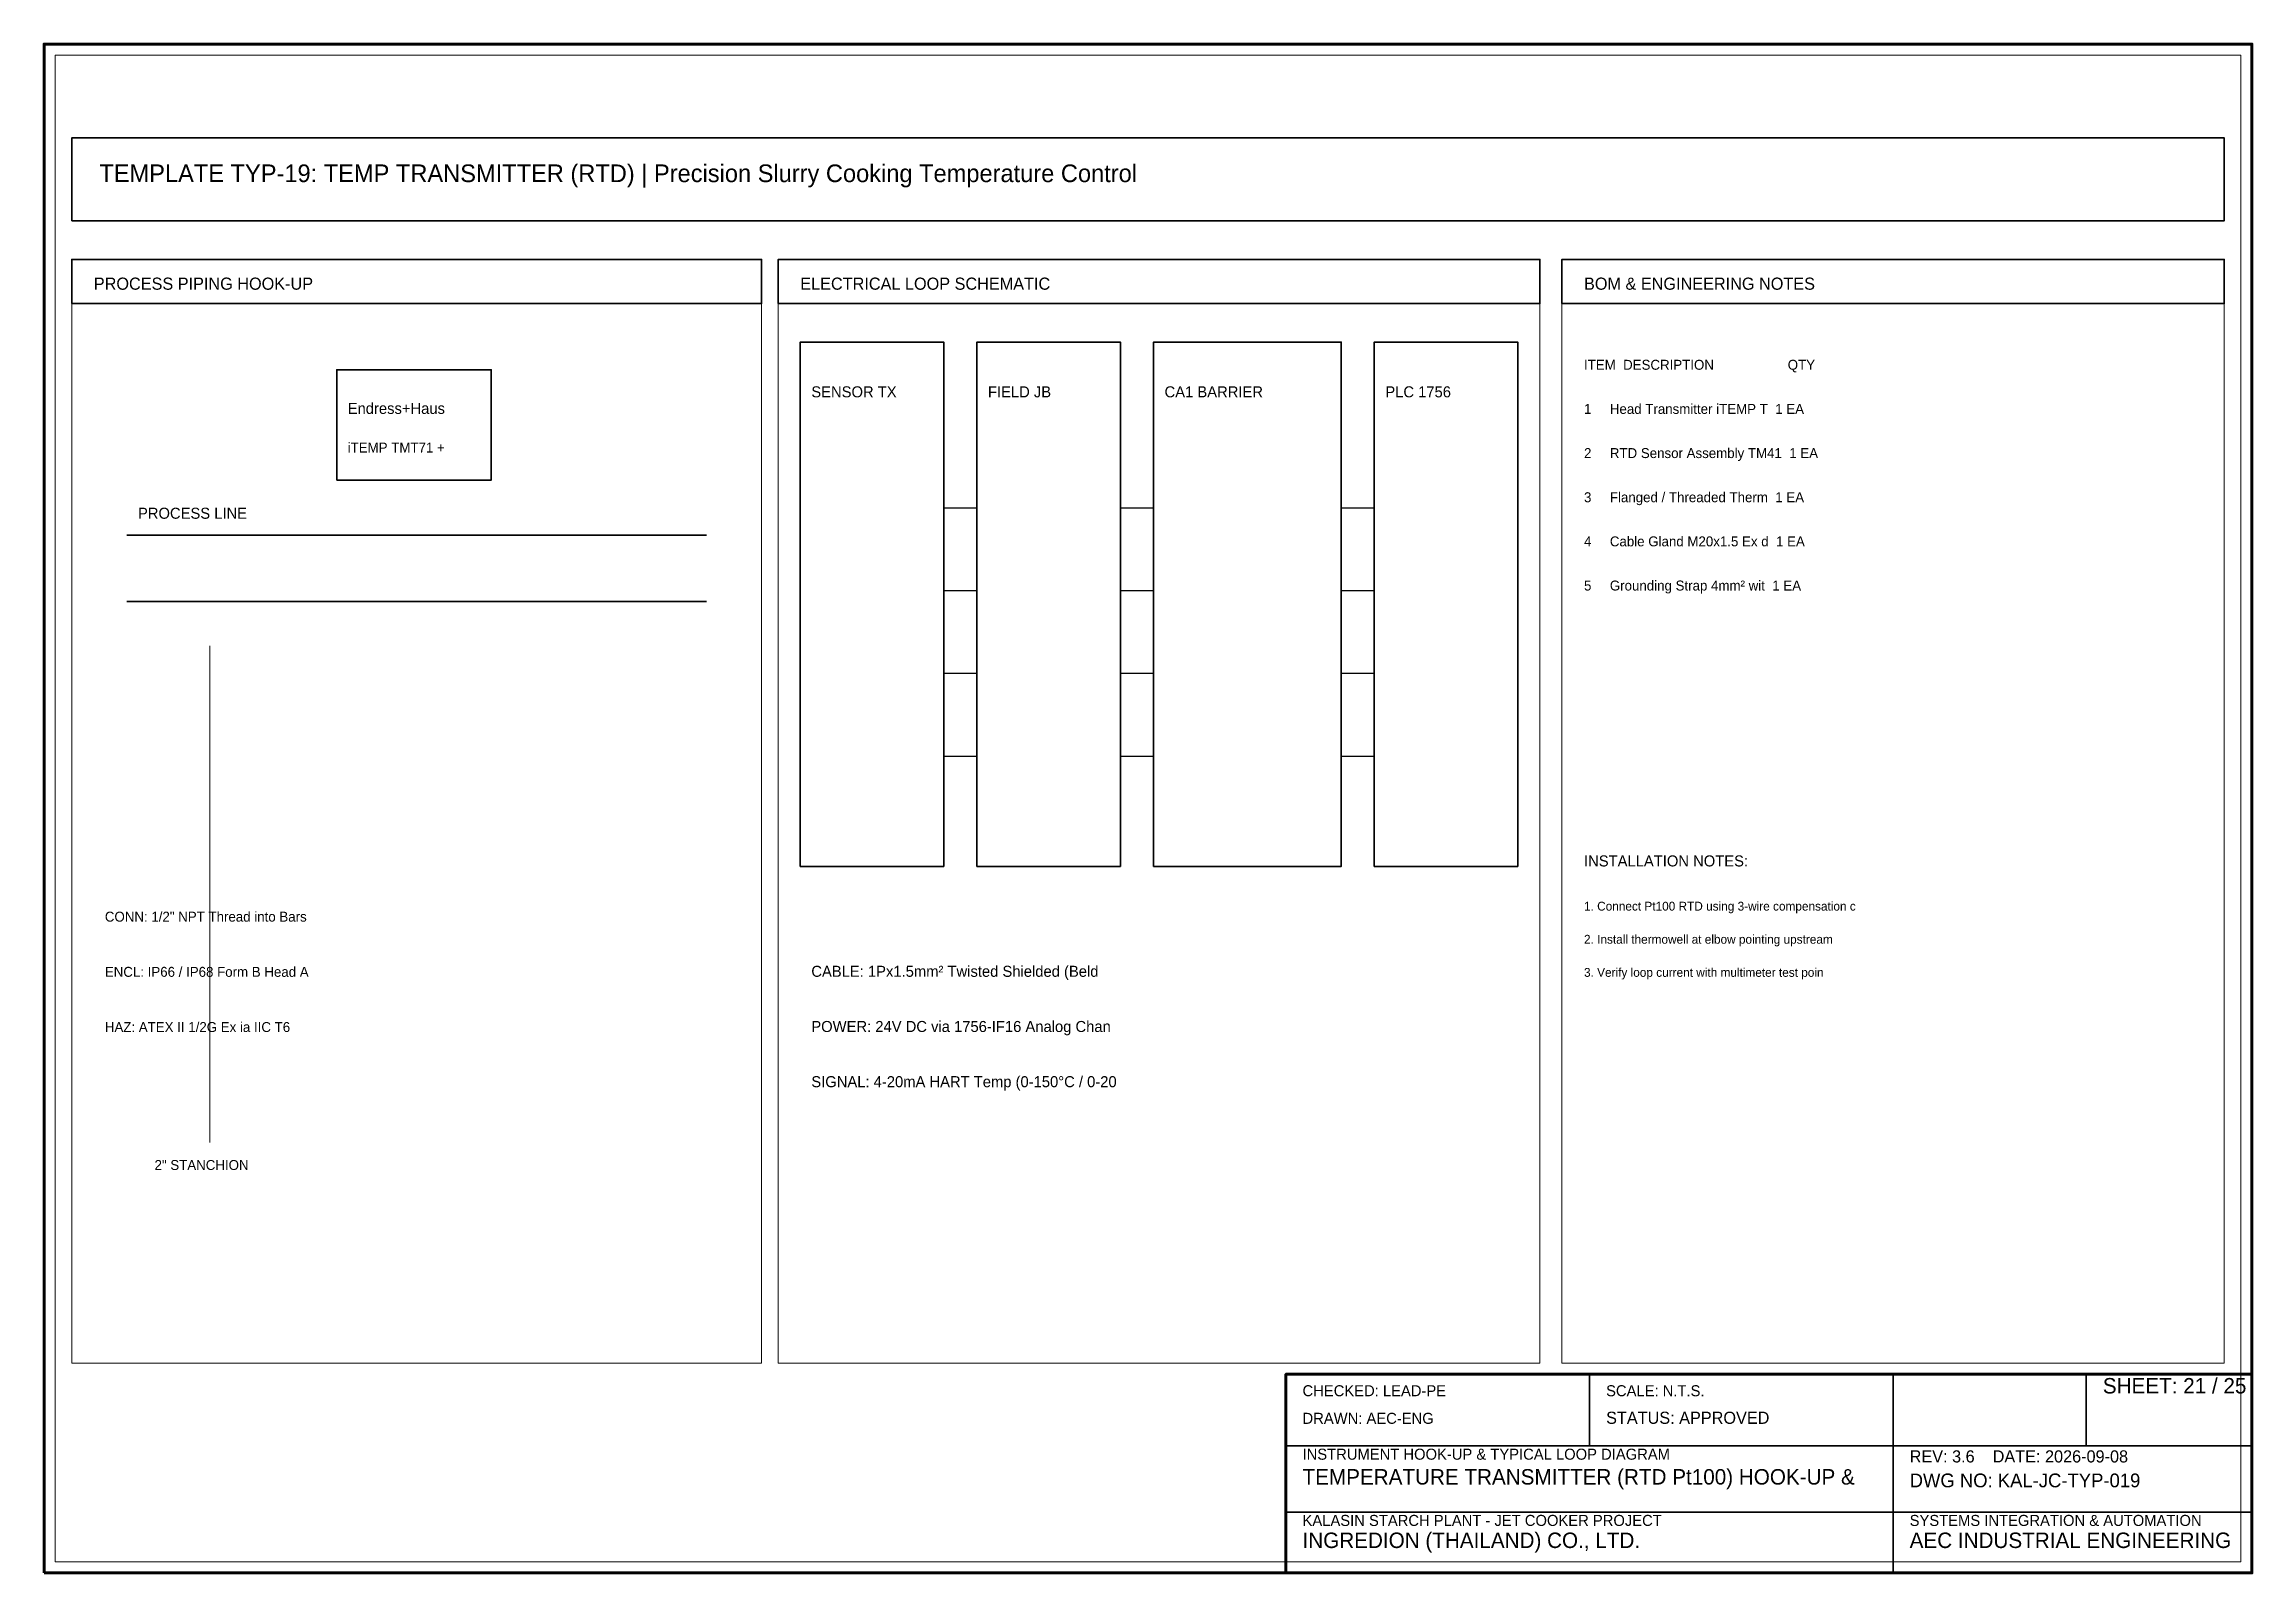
# Model space of a CAD drawing. Header units: millimetres. Extents: x 0 to 2200, y -1280 to 277.
# Drawn here: x 0 to 400, y -1280 to -1003 of the extents above; entities that cross this region are included whole.
import ezdxf

# ---------------------------------------------------------------- set-up
doc = ezdxf.new("R2010")
doc.units = ezdxf.units.MM
for name, color, linetype, lineweight in [('0_BORDER', 7, 'Continuous', 70), ('0_TITLE_BLOCK', 4, 'Continuous', 35), ('IE-CABLE', 6, 'Continuous', 25), ('IE-EQUIP', 2, 'Continuous', 35), ('IE-WIRE', 1, 'Continuous', 25), ('IS_BARRIERS', 140, 'Continuous', 35), ('NOTATIONS', 8, 'Continuous', 18), ('TER', 3, 'Continuous', 35), ('TEXTS', 7, 'Continuous', 25)]:
    doc.layers.add(name, color=color, linetype=linetype, lineweight=lineweight)

msp = doc.modelspace()

# ---------------------------------------------------------------- texts
at = {"layer": '0_TITLE_BLOCK'}
for s, height, p in [('TEMPLATE TYP-19: TEMP TRANSMITTER (RTD) | Precision Slurry Cooking Temperature Control', 3.2, (10, -1028)), ('PROCESS PIPING HOOK-UP', 2.2, (9, -1047.5)), ('ELECTRICAL LOOP SCHEMATIC', 2.2, (137, -1047.5)), ('BOM & ENGINEERING NOTES', 2.2, (279, -1047.5)), ('ITEM  DESCRIPTION                    QTY', 1.8, (279, -1062)), ('INSTALLATION NOTES:', 2, (279, -1152)), ('SHEET: 21 / 25', 2.8, (373, -1247.5)), ('STATUS: APPROVED', 2.2, (283, -1253)), ('TEMPERATURE TRANSMITTER (RTD Pt100) HOOK-UP &', 2.8, (228, -1264)), ('INGREDION (THAILAND) CO., LTD.', 2.8, (228, -1275.5)), ('AEC INDUSTRIAL ENGINEERING', 2.8, (338, -1275.5))]:
    msp.add_text(s, height=height, dxfattribs=at).set_placement(p)
at = {"layer": 'IE-CABLE'}
msp.add_text('CABLE: 1Px1.5mm² Twisted Shielded (Beld', height=2, dxfattribs=at).set_placement((139, -1172))
at = {"layer": 'NOTATIONS'}
for s, height, p in [('iTEMP TMT71 + ', 1.8, (55, -1077)), ('1. Connect Pt100 RTD using 3-wire compensation c', 1.6, (279, -1160)), ('2. Install thermowell at elbow pointing upstream', 1.6, (279, -1166)), ('3. Verify loop current with multimeter test poin', 1.6, (279, -1172)), ('2" STANCHION', 1.8, (20, -1207))]:
    msp.add_text(s, height=height, dxfattribs=at).set_placement(p)
at = {"layer": 'TER'}
msp.add_text('FIELD JB', height=2, dxfattribs=at).set_placement((171, -1067))
at = {"layer": 'TEXTS'}
for s, height, p in [('Endress+Haus', 2, (55, -1070)), ('SENSOR TX', 2, (139, -1067)), ('CA1 BARRIER', 2, (203, -1067)), ('PLC 1756', 2, (243, -1067)), ('1     Head Transmitter iTEMP T  1 EA', 1.8, (279, -1070)), ('2     RTD Sensor Assembly TM41  1 EA', 1.8, (279, -1078)), ('PROCESS LINE', 2, (17, -1089)), ('3     Flanged / Threaded Therm  1 EA', 1.8, (279, -1086)), ('4     Cable Gland M20x1.5 Ex d  1 EA', 1.8, (279, -1094)), ('5     Grounding Strap 4mm² wit  1 EA', 1.8, (279, -1102)), ('CONN: 1/2" NPT Thread into Bars', 1.8, (11, -1162)), ('ENCL: IP66 / IP68 Form B Head A', 1.8, (11, -1172)), ('POWER: 24V DC via 1756-IF16 Analog Chan', 2, (139, -1182)), ('HAZ: ATEX II 1/2G Ex ia IIC T6', 1.8, (11, -1182)), ('SIGNAL: 4-20mA HART Temp (0-150°C / 0-20', 2, (139, -1192)), ('CHECKED: LEAD-PE', 2, (228, -1248)), ('SCALE: N.T.S.', 2, (283, -1248)), ('DRAWN: AEC-ENG', 2, (228, -1253)), ('INSTRUMENT HOOK-UP & TYPICAL LOOP DIAGRAM', 2, (228, -1259.5)), ('REV: 3.6    DATE: 2026-09-08', 2.2, (338, -1260)), ('DWG NO: KAL-JC-TYP-019', 2.5, (338, -1264.5)), ('KALASIN STARCH PLANT - JET COOKER PROJECT', 2, (228, -1271.5)), ('SYSTEMS INTEGRATION & AUTOMATION', 2, (338, -1271.5))]:
    msp.add_text(s, height=height, dxfattribs=at).set_placement(p)

# ---------------------------------------------------------------- linework, layer by layer
at = {"layer": '0_BORDER'}
for points in [[(0, -1280), (400, -1280), (400, -1003), (0, -1003)], [(225, -1280), (400, -1280), (400, -1244), (225, -1244)]]:
    msp.add_lwpolyline(points, close=True, dxfattribs=at)
at = {"layer": '0_TITLE_BLOCK'}
for p, q in [((280, -1257), (280, -1244)), ((335, -1257), (335, -1244)), ((370, -1257), (370, -1244)), ((225, -1257), (400, -1257)), ((335, -1280), (335, -1257)), ((225, -1269), (400, -1269))]:
    msp.add_line(p, q, dxfattribs=at)
for points in [[(5, -1050), (130, -1050), (130, -1042), (5, -1042)], [(133, -1050), (271, -1050), (271, -1042), (133, -1042)], [(275, -1050), (395, -1050), (395, -1042), (275, -1042)]]:
    msp.add_lwpolyline(points, close=True, dxfattribs=at)
at = {"layer": 'IE-CABLE'}
for p, q in [((195, -1087), (201, -1087)), ((195, -1102), (201, -1102)), ((195, -1117), (201, -1117)), ((195, -1132), (201, -1132))]:
    msp.add_line(p, q, dxfattribs=at)
at = {"layer": 'IE-EQUIP'}
for p, q in [((15, -1092), (120, -1092)), ((15, -1104), (120, -1104))]:
    msp.add_line(p, q, dxfattribs=at)
for points in [[(5, -1035), (395, -1035), (395, -1020), (5, -1020)], [(137, -1152), (163, -1152), (163, -1057), (137, -1057)], [(241, -1152), (267, -1152), (267, -1057), (241, -1057)], [(53, -1082), (81, -1082), (81, -1062), (53, -1062)]]:
    msp.add_lwpolyline(points, close=True, dxfattribs=at)
at = {"layer": 'IE-WIRE'}
for p, q in [((163, -1087), (169, -1087)), ((235, -1087), (241, -1087)), ((163, -1102), (169, -1102)), ((235, -1102), (241, -1102)), ((163, -1117), (169, -1117)), ((235, -1117), (241, -1117)), ((163, -1132), (169, -1132)), ((235, -1132), (241, -1132))]:
    msp.add_line(p, q, dxfattribs=at)
at = {"layer": 'IS_BARRIERS'}
msp.add_lwpolyline([(201, -1152), (235, -1152), (235, -1057), (201, -1057)], close=True, dxfattribs=at)
at = {"layer": 'NOTATIONS'}
msp.add_line((30, -1202), (30, -1112), dxfattribs=at)
for points in [[(2, -1278), (398, -1278), (398, -1005), (2, -1005)], [(5, -1242), (130, -1242), (130, -1042), (5, -1042)], [(133, -1242), (271, -1242), (271, -1042), (133, -1042)], [(275, -1242), (395, -1242), (395, -1042), (275, -1042)]]:
    msp.add_lwpolyline(points, close=True, dxfattribs=at)
at = {"layer": 'TER'}
msp.add_lwpolyline([(169, -1152), (195, -1152), (195, -1057), (169, -1057)], close=True, dxfattribs=at)

msp.set_redraw_order([(e.dxf.handle, doc.entitydb.next_handle()) for e in msp.query("TEXT MTEXT ATTDEF DIMENSION ARC_DIMENSION")])  # texts and dimensions are drawn at this point

doc.saveas('drawing.dxf')
